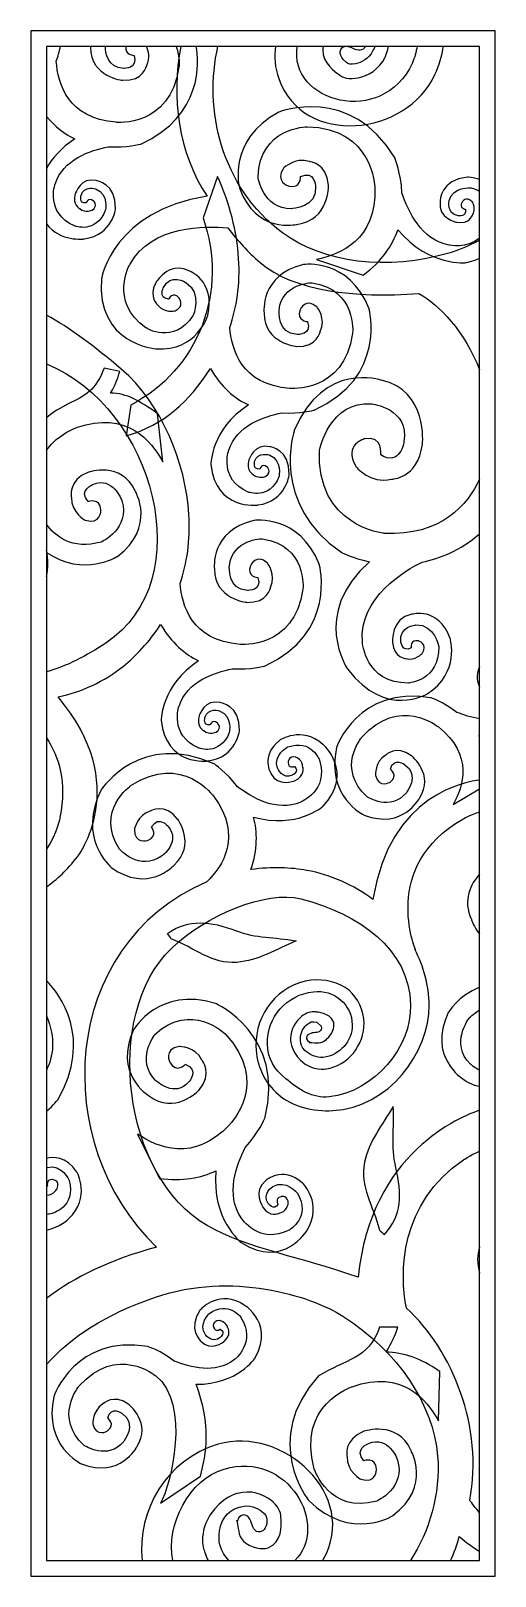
# Model space of a CAD drawing. Header units: centimetres. Extents: x -9.3 to 4.2, y -16.9 to 28.3.
import ezdxf

# ---------------------------------------------------------------- set-up
doc = ezdxf.new("R2010")
doc.units = ezdxf.units.CM
doc.header["$MEASUREMENT"] = 0
doc.layers.add('layer 1', color=7, linetype='Continuous')

msp = doc.modelspace()

# ---------------------------------------------------------------- linework, layer by layer
at = {"layer": 'layer 1', "color": 17}
msp.add_lwpolyline([(-9.32529, -16.92782), (4.24021, -16.92782), (4.24021, 28.2905), (-9.32529, 28.2905), (-9.32529, -16.92782)], close=True, dxfattribs=at)
at = {"layer": 'layer 1', "color": 15}
for points, knots in [([(-8.46009, 27.83832), (-8.49599, 27.68736), (-8.5378, 27.54143), (-8.58454, 27.40031), (-8.58454, 27.40031), (-8.5389, 26.76052), (-8.25875, 25.72254), (-6.83439, 25.61505), (-6.83439, 25.61505), (-6.83439, 25.61505), (-5.24925, 25.45483), (-4.99814, 27.23465), (-4.99814, 27.23465), (-4.99814, 27.23465), (-4.96982, 27.51809), (-5.07739, 27.83832), (-5.07739, 27.83832), (-5.07739, 27.83832), (-4.49448, 27.83832), (-4.49448, 27.83832), (-4.49448, 27.83832), (-4.41979, 27.40939), (-4.27888, 25.80864), (-6.11815, 24.98011), (-6.11815, 24.98011), (-6.11815, 24.98011), (-6.52749, 24.86726), (-7.06674, 24.90265), (-7.06674, 24.90265), (-7.58929, 24.79233), (-8.3873, 24.53093), (-8.61914, 23.80355), (-8.61914, 23.80355), (-8.61914, 23.80355), (-8.91365, 22.96223), (-8.0528, 22.58272), (-8.0528, 22.58272), (-8.0528, 22.58272), (-7.42625, 22.34023), (-7.15127, 23.03239), (-7.15127, 23.03239), (-7.15127, 23.03239), (-7.04141, 23.51083), (-7.42202, 23.66354), (-7.42202, 23.66354), (-7.42202, 23.66354), (-7.77247, 23.78413), (-7.86097, 23.47253), (-7.86097, 23.47253), (-7.86097, 23.47253), (-7.92591, 23.23174), (-7.70976, 23.25593), (-7.70976, 23.25593), (-7.70976, 23.25593), (-7.65288, 23.43353), (-7.50398, 23.32257), (-7.50398, 23.32257), (-7.50398, 23.32257), (-7.33583, 23.18693), (-7.53708, 23.04512), (-7.53708, 23.04512), (-7.53708, 23.04512), (-7.73283, 22.9486), (-7.89754, 23.09051), (-7.89754, 23.09051), (-7.89754, 23.09051), (-8.12713, 23.20056), (-8.0301, 23.52855), (-8.0301, 23.52855), (-8.0301, 23.52855), (-7.86322, 24.02744), (-7.41497, 23.90979), (-7.41497, 23.90979), (-7.41497, 23.90979), (-6.8285, 23.83288), (-6.85064, 23.09528), (-6.85064, 23.09528), (-6.85064, 23.09528), (-6.93586, 22.31592), (-7.76899, 22.20381), (-7.76899, 22.20381), (-7.76899, 22.20381), (-8.46897, 22.10669), (-8.87311, 22.64418), (-8.87311, 22.64418), (-8.87311, 22.64418), (-8.87311, 24.2683), (-8.87311, 24.2683), (-8.87311, 24.2683), (-8.71299, 24.5513), (-8.45662, 24.8616), (-8.04592, 25.13151), (-8.04592, 25.13151), (-8.33651, 25.26947), (-8.61951, 25.48235), (-8.87311, 25.78957), (-8.87311, 25.78957), (-8.87311, 25.78957), (-8.87311, 27.83832), (-8.87311, 27.83832), (-8.87311, 27.83832), (-8.87311, 27.83832), (-8.46009, 27.83832), (-8.46009, 27.83832)], [0, 0, 0, 0, 0.03703704, 0.03703704, 0.03703704, 0.03703704, 0.07407407, 0.07407407, 0.07407407, 0.07407407, 0.11111111, 0.11111111, 0.11111111, 0.11111111, 0.14814815, 0.14814815, 0.14814815, 0.14814815, 0.18518519, 0.18518519, 0.18518519, 0.18518519, 0.22222222, 0.22222222, 0.22222222, 0.22222222, 0.25925926, 0.25925926, 0.25925926, 0.25925926, 0.2962963, 0.2962963, 0.2962963, 0.2962963, 0.33333333, 0.33333333, 0.33333333, 0.33333333, 0.37037037, 0.37037037, 0.37037037, 0.37037037, 0.40740741, 0.40740741, 0.40740741, 0.40740741, 0.44444444, 0.44444444, 0.44444444, 0.44444444, 0.48148148, 0.48148148, 0.48148148, 0.48148148, 0.51851852, 0.51851852, 0.51851852, 0.51851852, 0.55555556, 0.55555556, 0.55555556, 0.55555556, 0.59259259, 0.59259259, 0.59259259, 0.59259259, 0.62962963, 0.62962963, 0.62962963, 0.62962963, 0.66666667, 0.66666667, 0.66666667, 0.66666667, 0.7037037, 0.7037037, 0.7037037, 0.7037037, 0.74074074, 0.74074074, 0.74074074, 0.74074074, 0.77777778, 0.77777778, 0.77777778, 0.77777778, 0.81481481, 0.81481481, 0.81481481, 0.81481481, 0.85185185, 0.85185185, 0.85185185, 0.85185185, 0.88888889, 0.88888889, 0.88888889, 0.88888889, 0.92592593, 0.92592593, 0.92592593, 0.92592593, 1, 1, 1, 1]), ([(-7.14959, 27.83832), (-7.14611, 27.65865), (-7.09056, 27.20274), (-6.61673, 27.19486), (-6.61673, 27.19486), (-6.61673, 27.19486), (-6.17864, 27.17146), (-6.31277, 27.57006), (-6.31277, 27.57006), (-6.31277, 27.57006), (-6.59641, 27.58755), (-6.55301, 27.83832), (-6.55301, 27.83832), (-6.55301, 27.83832), (-5.9449, 27.83832), (-5.9449, 27.83832), (-5.9449, 27.83832), (-5.88789, 27.70657), (-5.84098, 27.50305), (-5.94225, 27.2827), (-5.94225, 27.2827), (-5.94225, 27.2827), (-6.02756, 26.81525), (-6.63479, 26.84438), (-6.63479, 26.84438), (-6.63479, 26.84438), (-7.57762, 26.92764), (-7.58554, 27.81911), (-7.58554, 27.81911), (-7.58554, 27.81911), (-7.58636, 27.82584), (-7.58727, 27.83832), (-7.58727, 27.83832), (-7.58727, 27.83832), (-7.14959, 27.83832), (-7.14959, 27.83832)], [0, 0, 0, 0, 0.1, 0.1, 0.1, 0.1, 0.2, 0.2, 0.2, 0.2, 0.3, 0.3, 0.3, 0.3, 0.4, 0.4, 0.4, 0.4, 0.5, 0.5, 0.5, 0.5, 0.6, 0.6, 0.6, 0.6, 0.7, 0.7, 0.7, 0.7, 0.8, 0.8, 0.8, 0.8, 1, 1, 1, 1]), ([(3.78802, 18.37495), (3.36528, 19.48491), (2.59648, 20.28344), (2.01667, 20.60321), (2.01667, 20.60321), (0.12705, 20.4658), (-1.65059, 20.67955), (-2.62795, 21.51151), (-2.62795, 21.51151), (-2.98171, 21.81377), (-3.28774, 22.1604), (-3.57426, 22.52935), (-3.57426, 22.52935), (-4.21219, 22.58577), (-5.80335, 22.607), (-6.42922, 21.4683), (-6.42922, 21.4683), (-6.42922, 21.4683), (-7.06128, 20.38243), (-5.96543, 19.60206), (-5.96543, 19.60206), (-5.96543, 19.60206), (-5.15292, 19.08146), (-4.58334, 19.968), (-4.58334, 19.968), (-4.58334, 19.968), (-4.30286, 20.60233), (-4.79366, 20.92877), (-4.79366, 20.92877), (-4.79366, 20.92877), (-5.24872, 21.20263), (-5.45227, 20.78311), (-5.45227, 20.78311), (-5.45227, 20.78311), (-5.61424, 20.47446), (-5.30288, 20.44149), (-5.30288, 20.44149), (-5.30288, 20.44149), (-5.17466, 20.67723), (-5.00049, 20.48079), (-5.00049, 20.48079), (-5.00049, 20.48079), (-4.80131, 20.23263), (-5.11366, 20.10132), (-5.11366, 20.10132), (-5.11366, 20.10132), (-5.42222, 20.01788), (-5.6142, 20.26207), (-5.6142, 20.26207), (-5.6142, 20.26207), (-5.90163, 20.49181), (-5.67785, 20.91794), (-5.67785, 20.91794), (-5.67785, 20.91794), (-5.31076, 21.56651), (-4.71406, 21.27122), (-4.71406, 21.27122), (-4.71406, 21.27122), (-3.92115, 20.99383), (-4.15444, 19.96313), (-4.15444, 19.96313), (-4.15444, 19.96313), (-4.4769, 18.9084), (-5.66687, 18.98859), (-5.66687, 18.98859), (-5.66687, 18.98859), (-7.4295, 19.11145), (-7.2598, 21.04943), (-7.2598, 21.04943), (-7.2598, 21.04943), (-6.91008, 23.03517), (-4.17553, 23.45504), (-4.17553, 23.45504), (-5.01799, 24.71976), (-5.23873, 26.3604), (-4.9399, 27.83832), (-4.9399, 27.83832), (-4.9399, 27.83832), (-3.8584, 27.83832), (-3.8584, 27.83832), (-3.8584, 27.83832), (-4.28528, 26.01201), (-3.77721, 23.7338), (-1.97516, 22.38113), (-1.97516, 22.38113), (-0.77919, 21.51004), (1.08374, 21.24545), (2.92567, 21.80005), (2.92567, 21.80005), (3.17211, 21.87266), (3.46785, 21.99434), (3.78802, 22.16428), (3.78802, 22.16428), (3.78802, 22.16428), (3.78802, 18.37495), (3.78802, 18.37495)], [0, 0, 0, 0, 0.04, 0.04, 0.04, 0.04, 0.08, 0.08, 0.08, 0.08, 0.12, 0.12, 0.12, 0.12, 0.16, 0.16, 0.16, 0.16, 0.2, 0.2, 0.2, 0.2, 0.24, 0.24, 0.24, 0.24, 0.28, 0.28, 0.28, 0.28, 0.32, 0.32, 0.32, 0.32, 0.36, 0.36, 0.36, 0.36, 0.4, 0.4, 0.4, 0.4, 0.44, 0.44, 0.44, 0.44, 0.48, 0.48, 0.48, 0.48, 0.52, 0.52, 0.52, 0.52, 0.56, 0.56, 0.56, 0.56, 0.6, 0.6, 0.6, 0.6, 0.64, 0.64, 0.64, 0.64, 0.68, 0.68, 0.68, 0.68, 0.72, 0.72, 0.72, 0.72, 0.76, 0.76, 0.76, 0.76, 0.8, 0.8, 0.8, 0.8, 0.84, 0.84, 0.84, 0.84, 0.88, 0.88, 0.88, 0.88, 0.92, 0.92, 0.92, 0.92, 1, 1, 1, 1]), ([(2.72805, 27.83832), (2.68731, 27.56013), (2.60714, 27.28202), (2.48376, 27.01023), (2.48376, 27.01023), (1.66437, 25.21816), (-1.36552, 24.86413), (-2.08041, 26.89947), (-2.08041, 26.89947), (-2.19599, 27.21097), (-2.22144, 27.53206), (-2.17578, 27.83832), (-2.17578, 27.83832), (-2.17578, 27.83832), (-1.54018, 27.83832), (-1.54018, 27.83832), (-1.54018, 27.83832), (-1.80726, 26.19781), (0.95335, 25.44582), (1.8229, 27.35269), (1.8229, 27.35269), (1.89242, 27.50572), (1.937, 27.66931), (1.95937, 27.83832), (1.95937, 27.83832), (1.95937, 27.83832), (2.72805, 27.83832), (2.72805, 27.83832)], [0, 0, 0, 0, 0.125, 0.125, 0.125, 0.125, 0.25, 0.25, 0.25, 0.25, 0.375, 0.375, 0.375, 0.375, 0.5, 0.5, 0.5, 0.5, 0.625, 0.625, 0.625, 0.625, 0.75, 0.75, 0.75, 0.75, 1, 1, 1, 1]), ([(1.12253, 27.83832), (1.08863, 27.64057), (1.02472, 27.52342), (1.02472, 27.52342), (1.02472, 27.52342), (0.86129, 27.16183), (0.51352, 26.97385), (0.23883, 26.91739), (0.23883, 26.91739), (-0.00815, 26.8678), (-0.2168, 26.91036), (-0.34427, 27.03387), (-0.34427, 27.03387), (-0.40135, 27.06265), (-0.8224, 27.35945), (-0.79622, 27.73395), (-0.79622, 27.73395), (-0.79358, 27.77007), (-0.78744, 27.80485), (-0.77783, 27.83832), (-0.77783, 27.83832), (-0.77783, 27.83832), (-0.15901, 27.83832), (-0.15901, 27.83832), (-0.15901, 27.83832), (-0.21815, 27.82421), (-0.26595, 27.77948), (-0.28275, 27.68194), (-0.28275, 27.68194), (-0.29789, 27.61506), (-0.25236, 27.53169), (-0.20058, 27.45104), (-0.20058, 27.45104), (-0.20058, 27.45104), (-0.10506, 27.36958), (-0.10506, 27.36958), (-0.10506, 27.36958), (-0.057, 27.32482), (0.02718, 27.30092), (0.16012, 27.32777), (0.16012, 27.32777), (0.32957, 27.36229), (0.56367, 27.48222), (0.66067, 27.69763), (0.66067, 27.69763), (0.66067, 27.69763), (0.69494, 27.75088), (0.72454, 27.83832), (0.72454, 27.83832), (0.72454, 27.83832), (1.12253, 27.83832), (1.12253, 27.83832)], [0, 0, 0, 0, 0.07142857, 0.07142857, 0.07142857, 0.07142857, 0.14285714, 0.14285714, 0.14285714, 0.14285714, 0.21428571, 0.21428571, 0.21428571, 0.21428571, 0.28571429, 0.28571429, 0.28571429, 0.28571429, 0.35714286, 0.35714286, 0.35714286, 0.35714286, 0.42857143, 0.42857143, 0.42857143, 0.42857143, 0.5, 0.5, 0.5, 0.5, 0.57142857, 0.57142857, 0.57142857, 0.57142857, 0.64285714, 0.64285714, 0.64285714, 0.64285714, 0.71428571, 0.71428571, 0.71428571, 0.71428571, 0.78571429, 0.78571429, 0.78571429, 0.78571429, 0.85714286, 0.85714286, 0.85714286, 0.85714286, 1, 1, 1, 1]), ([(0.45552, 27.83832), (0.39924, 27.70845), (0.21243, 27.71809), (0.09854, 27.7804), (0.09854, 27.7804), (0.05346, 27.80427), (-0.00294, 27.82809), (-0.05865, 27.83832), (-0.05865, 27.83832), (-0.05865, 27.83832), (0.45552, 27.83832), (0.45552, 27.83832)], [0, 0, 0, 0, 0.25, 0.25, 0.25, 0.25, 0.5, 0.5, 0.5, 0.5, 1, 1, 1, 1]), ([(-0.97918, 21.60555), (-0.29616, 21.73505), (0.78607, 22.16703), (0.72287, 23.71391), (0.72287, 23.71391), (0.72287, 23.71391), (0.69623, 25.44049), (-1.25135, 25.48724), (-1.25135, 25.48724), (-1.25135, 25.48724), (-2.64458, 25.46439), (-2.68732, 24.0197), (-2.68732, 24.0197), (-2.68732, 24.0197), (-2.56419, 23.07918), (-1.70835, 23.08784), (-1.70835, 23.08784), (-1.70835, 23.08784), (-0.94161, 23.11303), (-1.00519, 23.74977), (-1.00519, 23.74977), (-1.00519, 23.74977), (-1.03503, 24.22433), (-1.44729, 24.02987), (-1.44729, 24.02987), (-1.44729, 24.02987), (-1.42714, 23.66217), (-1.79084, 23.75068), (-1.79084, 23.75068), (-1.79084, 23.75068), (-2.22072, 23.88509), (-1.93548, 24.27911), (-1.93548, 24.27911), (-1.93548, 24.27911), (-1.61426, 24.60472), (-1.18448, 24.46484), (-1.18448, 24.46484), (-1.18448, 24.46484), (-0.67053, 24.43172), (-0.62562, 23.77436), (-0.62562, 23.77436), (-0.62562, 23.77436), (-0.59682, 22.74891), (-1.55552, 22.6284), (-1.55552, 22.6284), (-1.55552, 22.6284), (-2.74671, 22.33998), (-3.22955, 23.69378), (-3.22955, 23.69378), (-3.22955, 23.69378), (-3.61111, 25.09734), (-2.07799, 25.91594), (-2.07799, 25.91594), (-2.07799, 25.91594), (0.01221, 26.74345), (1.31643, 24.56472), (1.31643, 24.56472), (1.31643, 24.56472), (1.48934, 24.13823), (1.51898, 23.55326), (1.51898, 23.55326), (1.70339, 23.00457), (2.08504, 22.17832), (2.8972, 22.02011), (2.8972, 22.02011), (2.8972, 22.02011), (3.39983, 21.90752), (3.78802, 22.2261), (3.78802, 22.2261), (3.78802, 22.2261), (3.78802, 21.63676), (3.78802, 21.63676), (3.78802, 21.63676), (3.67626, 21.5867), (3.54883, 21.5441), (3.403, 21.51156), (3.403, 21.51156), (3.403, 21.51156), (2.31266, 21.37625), (1.3956, 22.4704), (1.3956, 22.4704), (1.23966, 22.01076), (0.92557, 21.54872), (0.38951, 21.14105), (0.38951, 21.14105), (0.38951, 21.14105), (-0.97918, 21.60555), (-0.97918, 21.60555)], [0, 0, 0, 0, 0.04347826, 0.04347826, 0.04347826, 0.04347826, 0.08695652, 0.08695652, 0.08695652, 0.08695652, 0.13043478, 0.13043478, 0.13043478, 0.13043478, 0.17391304, 0.17391304, 0.17391304, 0.17391304, 0.2173913, 0.2173913, 0.2173913, 0.2173913, 0.26086957, 0.26086957, 0.26086957, 0.26086957, 0.30434783, 0.30434783, 0.30434783, 0.30434783, 0.34782609, 0.34782609, 0.34782609, 0.34782609, 0.39130435, 0.39130435, 0.39130435, 0.39130435, 0.43478261, 0.43478261, 0.43478261, 0.43478261, 0.47826087, 0.47826087, 0.47826087, 0.47826087, 0.52173913, 0.52173913, 0.52173913, 0.52173913, 0.56521739, 0.56521739, 0.56521739, 0.56521739, 0.60869565, 0.60869565, 0.60869565, 0.60869565, 0.65217391, 0.65217391, 0.65217391, 0.65217391, 0.69565217, 0.69565217, 0.69565217, 0.69565217, 0.73913043, 0.73913043, 0.73913043, 0.73913043, 0.7826087, 0.7826087, 0.7826087, 0.7826087, 0.82608696, 0.82608696, 0.82608696, 0.82608696, 0.86956522, 0.86956522, 0.86956522, 0.86956522, 0.91304348, 0.91304348, 0.91304348, 0.91304348, 1, 1, 1, 1]), ([(-6.40961, 17.33969), (-4.42595, 18.37406), (-3.53903, 20.66747), (-4.29493, 22.81966), (-4.29493, 22.81966), (-4.29493, 22.81966), (-3.87324, 24.02533), (-3.87324, 24.02533), (-3.87324, 24.02533), (-3.51533, 23.25225), (-3.30353, 22.40846), (-3.25416, 21.63056), (-3.25416, 21.63056), (-3.2069, 20.86421), (-3.31627, 20.19757), (-3.50982, 19.61324), (-3.50982, 19.61324), (-3.46418, 18.97345), (-3.18403, 17.93547), (-1.75967, 17.82798), (-1.75967, 17.82798), (-1.75967, 17.82798), (-0.17453, 17.66775), (0.07658, 19.44758), (0.07658, 19.44758), (0.07658, 19.44758), (0.20463, 20.72682), (-1.11477, 20.92047), (-1.11477, 20.92047), (-1.11477, 20.92047), (-1.98985, 20.90821), (-2.07343, 20.12296), (-2.07343, 20.12296), (-2.07343, 20.12296), (-2.13234, 19.4176), (-1.54201, 19.40778), (-1.54201, 19.40778), (-1.54201, 19.40778), (-1.10392, 19.38438), (-1.23804, 19.78298), (-1.23804, 19.78298), (-1.23804, 19.78298), (-1.57717, 19.80384), (-1.45716, 20.12768), (-1.45716, 20.12768), (-1.45716, 20.12768), (-1.28802, 20.50726), (-0.95743, 20.20373), (-0.95743, 20.20373), (-0.95743, 20.20373), (-0.69338, 19.87453), (-0.86753, 19.49563), (-0.86753, 19.49563), (-0.86753, 19.49563), (-0.95284, 19.02817), (-1.56007, 19.0573), (-1.56007, 19.0573), (-1.56007, 19.0573), (-2.5029, 19.14057), (-2.51082, 20.03204), (-2.51082, 20.03204), (-2.51082, 20.03204), (-2.64776, 21.15452), (-1.35546, 21.45224), (-1.35546, 21.45224), (-1.35546, 21.45224), (-0.0284, 21.65182), (0.55785, 20.15929), (0.55785, 20.15929), (0.55785, 20.15929), (1.09269, 18.15529), (-1.04343, 17.19304), (-1.04343, 17.19304), (-1.04343, 17.19304), (-1.45277, 17.08018), (-1.99202, 17.11557), (-1.99202, 17.11557), (-2.51457, 17.00525), (-3.31258, 16.74385), (-3.54442, 16.01648), (-3.54442, 16.01648), (-3.54442, 16.01648), (-3.83892, 15.17516), (-2.97808, 14.79565), (-2.97808, 14.79565), (-2.97808, 14.79565), (-2.35153, 14.55316), (-2.07654, 15.24532), (-2.07654, 15.24532), (-2.07654, 15.24532), (-1.96669, 15.72376), (-2.3473, 15.87647), (-2.3473, 15.87647), (-2.3473, 15.87647), (-2.69775, 15.99705), (-2.78624, 15.68546), (-2.78624, 15.68546), (-2.78624, 15.68546), (-2.85119, 15.44467), (-2.63504, 15.46885), (-2.63504, 15.46885), (-2.63504, 15.46885), (-2.57815, 15.64645), (-2.42925, 15.5355), (-2.42925, 15.5355), (-2.42925, 15.5355), (-2.26111, 15.39985), (-2.46235, 15.25805), (-2.46235, 15.25805), (-2.46235, 15.25805), (-2.65811, 15.16153), (-2.82282, 15.30343), (-2.82282, 15.30343), (-2.82282, 15.30343), (-3.05241, 15.41349), (-2.95537, 15.74148), (-2.95537, 15.74148), (-2.95537, 15.74148), (-2.7885, 16.24037), (-2.34025, 16.12271), (-2.34025, 16.12271), (-2.34025, 16.12271), (-1.75378, 16.04581), (-1.77592, 15.30821), (-1.77592, 15.30821), (-1.77592, 15.30821), (-1.86114, 14.52885), (-2.69427, 14.41674), (-2.69427, 14.41674), (-2.69427, 14.41674), (-3.92335, 14.2459), (-4.06456, 15.60733), (-4.06456, 15.60733), (-4.06456, 15.60733), (-4.07196, 16.62102), (-2.97119, 17.34444), (-2.97119, 17.34444), (-3.37575, 17.5365), (-3.76558, 17.87375), (-4.08186, 18.4086), (-4.08186, 18.4086), (-4.72134, 17.42602), (-5.4038, 16.77102), (-6.5393, 16.44406), (-6.5393, 16.44406), (-6.5393, 16.44406), (-6.40961, 17.33969), (-6.40961, 17.33969)], [0, 0, 0, 0, 0.02631579, 0.02631579, 0.02631579, 0.02631579, 0.05263158, 0.05263158, 0.05263158, 0.05263158, 0.07894737, 0.07894737, 0.07894737, 0.07894737, 0.10526316, 0.10526316, 0.10526316, 0.10526316, 0.13157895, 0.13157895, 0.13157895, 0.13157895, 0.15789474, 0.15789474, 0.15789474, 0.15789474, 0.18421053, 0.18421053, 0.18421053, 0.18421053, 0.21052632, 0.21052632, 0.21052632, 0.21052632, 0.23684211, 0.23684211, 0.23684211, 0.23684211, 0.26315789, 0.26315789, 0.26315789, 0.26315789, 0.28947368, 0.28947368, 0.28947368, 0.28947368, 0.31578947, 0.31578947, 0.31578947, 0.31578947, 0.34210526, 0.34210526, 0.34210526, 0.34210526, 0.36842105, 0.36842105, 0.36842105, 0.36842105, 0.39473684, 0.39473684, 0.39473684, 0.39473684, 0.42105263, 0.42105263, 0.42105263, 0.42105263, 0.44736842, 0.44736842, 0.44736842, 0.44736842, 0.47368421, 0.47368421, 0.47368421, 0.47368421, 0.5, 0.5, 0.5, 0.5, 0.52631579, 0.52631579, 0.52631579, 0.52631579, 0.55263158, 0.55263158, 0.55263158, 0.55263158, 0.57894737, 0.57894737, 0.57894737, 0.57894737, 0.60526316, 0.60526316, 0.60526316, 0.60526316, 0.63157895, 0.63157895, 0.63157895, 0.63157895, 0.65789474, 0.65789474, 0.65789474, 0.65789474, 0.68421053, 0.68421053, 0.68421053, 0.68421053, 0.71052632, 0.71052632, 0.71052632, 0.71052632, 0.73684211, 0.73684211, 0.73684211, 0.73684211, 0.76315789, 0.76315789, 0.76315789, 0.76315789, 0.78947368, 0.78947368, 0.78947368, 0.78947368, 0.81578947, 0.81578947, 0.81578947, 0.81578947, 0.84210526, 0.84210526, 0.84210526, 0.84210526, 0.86842105, 0.86842105, 0.86842105, 0.86842105, 0.89473684, 0.89473684, 0.89473684, 0.89473684, 0.92105263, 0.92105263, 0.92105263, 0.92105263, 0.94736842, 0.94736842, 0.94736842, 0.94736842, 1, 1, 1, 1]), ([(3.78802, 23.60033), (3.71932, 23.63857), (3.6384, 23.67161), (3.54299, 23.6972), (3.54299, 23.6972), (3.54299, 23.6972), (3.01413, 23.75537), (2.89755, 23.32644), (2.89755, 23.32644), (2.89755, 23.32644), (2.81176, 22.93402), (3.15831, 22.87789), (3.15831, 22.87789), (3.15831, 22.87789), (3.42569, 22.83823), (3.3725, 23.06788), (3.3725, 23.06788), (3.3725, 23.06788), (3.17417, 23.10681), (3.27491, 23.28104), (3.27491, 23.28104), (3.27491, 23.28104), (3.39981, 23.4791), (3.57775, 23.28027), (3.57775, 23.28027), (3.57775, 23.28027), (3.70625, 23.08165), (3.57418, 22.88651), (3.57418, 22.88651), (3.57418, 22.88651), (3.48453, 22.62552), (3.11926, 22.68878), (3.11926, 22.68878), (3.11926, 22.68878), (2.56122, 22.80577), (2.63157, 23.3031), (2.63157, 23.3031), (2.63157, 23.3031), (2.6407, 23.94411), (3.43752, 24.01294), (3.43752, 24.01294), (3.43752, 24.01294), (3.59272, 24.01399), (3.78802, 23.94639), (3.78802, 23.94639), (3.78802, 23.94639), (3.78802, 23.60033), (3.78802, 23.60033)], [0, 0, 0, 0, 0.07692308, 0.07692308, 0.07692308, 0.07692308, 0.15384615, 0.15384615, 0.15384615, 0.15384615, 0.23076923, 0.23076923, 0.23076923, 0.23076923, 0.30769231, 0.30769231, 0.30769231, 0.30769231, 0.38461538, 0.38461538, 0.38461538, 0.38461538, 0.46153846, 0.46153846, 0.46153846, 0.46153846, 0.53846154, 0.53846154, 0.53846154, 0.53846154, 0.61538462, 0.61538462, 0.61538462, 0.61538462, 0.69230769, 0.69230769, 0.69230769, 0.69230769, 0.76923077, 0.76923077, 0.76923077, 0.76923077, 0.84615385, 0.84615385, 0.84615385, 0.84615385, 1, 1, 1, 1]), ([(-8.87311, 4.34255), (-8.55636, 4.80799), (-8.47634, 5.27579), (-8.47634, 5.27579), (-8.47634, 5.27579), (-8.27561, 6.30286), (-8.50666, 7.05939), (-8.87311, 7.60371), (-8.87311, 7.60371), (-8.87311, 7.60371), (-8.87311, 9.53253), (-8.87311, 9.53253), (-8.87311, 9.53253), (-8.28332, 9.69906), (-7.69258, 9.99769), (-7.1388, 10.37713), (-7.1388, 10.37713), (-4.359, 12.19874), (-5.71891, 17.26665), (-8.87311, 18.54533), (-8.87311, 18.54533), (-8.87311, 18.54533), (-8.87311, 19.9733), (-8.87311, 19.9733), (-8.87311, 19.9733), (-8.19587, 19.60246), (-7.48524, 19.07019), (-6.68382, 18.3937), (-6.68382, 18.3937), (-5.49923, 17.38292), (-4.80156, 15.6396), (-4.70645, 14.141), (-4.70645, 14.141), (-4.6592, 13.37464), (-4.76856, 12.70801), (-4.96211, 12.12368), (-4.96211, 12.12368), (-4.91647, 11.48389), (-4.63632, 10.44591), (-3.21196, 10.33842), (-3.21196, 10.33842), (-3.21196, 10.33842), (-1.62682, 10.17819), (-1.37571, 11.95802), (-1.37571, 11.95802), (-1.37571, 11.95802), (-1.24767, 13.23725), (-2.56706, 13.43091), (-2.56706, 13.43091), (-2.56706, 13.43091), (-3.44214, 13.41865), (-3.52572, 12.6334), (-3.52572, 12.6334), (-3.52572, 12.6334), (-3.58463, 11.92804), (-2.9943, 11.91822), (-2.9943, 11.91822), (-2.9943, 11.91822), (-2.55621, 11.89482), (-2.69033, 12.29342), (-2.69033, 12.29342), (-2.69033, 12.29342), (-3.02946, 12.31427), (-2.90946, 12.63812), (-2.90946, 12.63812), (-2.90946, 12.63812), (-2.74031, 13.0177), (-2.40972, 12.71417), (-2.40972, 12.71417), (-2.40972, 12.71417), (-2.14567, 12.38497), (-2.31982, 12.00607), (-2.31982, 12.00607), (-2.31982, 12.00607), (-2.40513, 11.53861), (-3.01236, 11.56774), (-3.01236, 11.56774), (-3.01236, 11.56774), (-3.95519, 11.65101), (-3.96311, 12.54247), (-3.96311, 12.54247), (-3.96311, 12.54247), (-4.10005, 13.66496), (-2.80775, 13.96267), (-2.80775, 13.96267), (-2.80775, 13.96267), (-1.48069, 14.16226), (-0.89444, 12.66973), (-0.89444, 12.66973), (-0.89444, 12.66973), (-0.3596, 10.66572), (-2.49572, 9.70348), (-2.49572, 9.70348), (-2.49572, 9.70348), (-2.90506, 9.59062), (-3.44431, 9.62601), (-3.44431, 9.62601), (-3.96686, 9.51569), (-4.76487, 9.25429), (-4.99671, 8.52691), (-4.99671, 8.52691), (-4.99671, 8.52691), (-5.29122, 7.6856), (-4.43037, 7.30608), (-4.43037, 7.30608), (-4.43037, 7.30608), (-3.80382, 7.0636), (-3.52884, 7.75576), (-3.52884, 7.75576), (-3.52884, 7.75576), (-3.41898, 8.2342), (-3.79959, 8.38691), (-3.79959, 8.38691), (-3.79959, 8.38691), (-4.15004, 8.50749), (-4.23854, 8.1959), (-4.23854, 8.1959), (-4.23854, 8.1959), (-4.30348, 7.95511), (-4.08733, 7.97929), (-4.08733, 7.97929), (-4.08733, 7.97929), (-4.03045, 8.15689), (-3.88155, 8.04593), (-3.88155, 8.04593), (-3.88155, 8.04593), (-3.7134, 7.91029), (-3.91464, 7.76849), (-3.91464, 7.76849), (-3.91464, 7.76849), (-4.1104, 7.67197), (-4.27511, 7.81387), (-4.27511, 7.81387), (-4.27511, 7.81387), (-4.5047, 7.92393), (-4.40766, 8.25191), (-4.40766, 8.25191), (-4.40766, 8.25191), (-4.24079, 8.75081), (-3.79254, 8.63315), (-3.79254, 8.63315), (-3.79254, 8.63315), (-3.20607, 8.55624), (-3.22821, 7.81865), (-3.22821, 7.81865), (-3.22821, 7.81865), (-3.31343, 7.03928), (-4.14656, 6.92717), (-4.14656, 6.92717), (-4.14656, 6.92717), (-5.37565, 6.75634), (-5.51685, 8.11777), (-5.51685, 8.11777), (-5.51685, 8.11777), (-5.52426, 9.13146), (-4.42349, 9.85488), (-4.42349, 9.85488), (-4.82804, 10.04693), (-5.21787, 10.38418), (-5.53415, 10.91904), (-5.53415, 10.91904), (-5.87333, 10.39787), (-6.26445, 9.98962), (-6.61838, 9.70496), (-6.61838, 9.70496), (-7.18373, 9.24983), (-7.84716, 8.9468), (-8.5342, 8.79993), (-8.5342, 8.79993), (-6.34314, 6.21876), (-7.96441, 4.12251), (-7.96441, 4.12251), (-7.96441, 4.12251), (-8.26346, 3.73926), (-8.5694, 3.45225), (-8.87311, 3.24027), (-8.87311, 3.24027), (-8.87311, 3.24027), (-8.87311, 4.34255), (-8.87311, 4.34255)], [0, 0, 0, 0, 0.02173913, 0.02173913, 0.02173913, 0.02173913, 0.04347826, 0.04347826, 0.04347826, 0.04347826, 0.06521739, 0.06521739, 0.06521739, 0.06521739, 0.08695652, 0.08695652, 0.08695652, 0.08695652, 0.10869565, 0.10869565, 0.10869565, 0.10869565, 0.13043478, 0.13043478, 0.13043478, 0.13043478, 0.15217391, 0.15217391, 0.15217391, 0.15217391, 0.17391304, 0.17391304, 0.17391304, 0.17391304, 0.19565217, 0.19565217, 0.19565217, 0.19565217, 0.2173913, 0.2173913, 0.2173913, 0.2173913, 0.23913043, 0.23913043, 0.23913043, 0.23913043, 0.26086957, 0.26086957, 0.26086957, 0.26086957, 0.2826087, 0.2826087, 0.2826087, 0.2826087, 0.30434783, 0.30434783, 0.30434783, 0.30434783, 0.32608696, 0.32608696, 0.32608696, 0.32608696, 0.34782609, 0.34782609, 0.34782609, 0.34782609, 0.36956522, 0.36956522, 0.36956522, 0.36956522, 0.39130435, 0.39130435, 0.39130435, 0.39130435, 0.41304348, 0.41304348, 0.41304348, 0.41304348, 0.43478261, 0.43478261, 0.43478261, 0.43478261, 0.45652174, 0.45652174, 0.45652174, 0.45652174, 0.47826087, 0.47826087, 0.47826087, 0.47826087, 0.5, 0.5, 0.5, 0.5, 0.52173913, 0.52173913, 0.52173913, 0.52173913, 0.54347826, 0.54347826, 0.54347826, 0.54347826, 0.56521739, 0.56521739, 0.56521739, 0.56521739, 0.58695652, 0.58695652, 0.58695652, 0.58695652, 0.60869565, 0.60869565, 0.60869565, 0.60869565, 0.63043478, 0.63043478, 0.63043478, 0.63043478, 0.65217391, 0.65217391, 0.65217391, 0.65217391, 0.67391304, 0.67391304, 0.67391304, 0.67391304, 0.69565217, 0.69565217, 0.69565217, 0.69565217, 0.7173913, 0.7173913, 0.7173913, 0.7173913, 0.73913043, 0.73913043, 0.73913043, 0.73913043, 0.76086957, 0.76086957, 0.76086957, 0.76086957, 0.7826087, 0.7826087, 0.7826087, 0.7826087, 0.80434783, 0.80434783, 0.80434783, 0.80434783, 0.82608696, 0.82608696, 0.82608696, 0.82608696, 0.84782609, 0.84782609, 0.84782609, 0.84782609, 0.86956522, 0.86956522, 0.86956522, 0.86956522, 0.89130435, 0.89130435, 0.89130435, 0.89130435, 0.91304348, 0.91304348, 0.91304348, 0.91304348, 0.93478261, 0.93478261, 0.93478261, 0.93478261, 0.95652174, 0.95652174, 0.95652174, 0.95652174, 1, 1, 1, 1]), ([(3.78802, 13.568), (3.21901, 13.09153), (2.63993, 12.84917), (2.10542, 12.74522), (2.10542, 12.74522), (1.63677, 12.51163), (0.25357, 11.72277), (0.36418, 10.40334), (0.36418, 10.40334), (0.36418, 10.40334), (0.44322, 9.1955), (1.70749, 9.20609), (1.70749, 9.20609), (1.70749, 9.20609), (2.61055, 9.25991), (2.59325, 10.27541), (2.59325, 10.27541), (2.59325, 10.27541), (2.47943, 10.92784), (1.92878, 10.90654), (1.92878, 10.90654), (1.92878, 10.90654), (1.42728, 10.86639), (1.48569, 10.42013), (1.48569, 10.42013), (1.48569, 10.42013), (1.52433, 10.08842), (1.78421, 10.23699), (1.78421, 10.23699), (1.78421, 10.23699), (1.75716, 10.49165), (2.00285, 10.43953), (2.00285, 10.43953), (2.00285, 10.43953), (2.28704, 10.35815), (2.11072, 10.07305), (2.11072, 10.07305), (2.11072, 10.07305), (1.91041, 9.84606), (1.63195, 9.92501), (1.63195, 9.92501), (1.63195, 9.92501), (1.28802, 9.93575), (1.24385, 10.39628), (1.24385, 10.39628), (1.24385, 10.39628), (1.18921, 11.1106), (1.81065, 11.21732), (1.81065, 11.21732), (1.81065, 11.21732), (2.57312, 11.45206), (2.93051, 10.51379), (2.93051, 10.51379), (2.93051, 10.51379), (3.23023, 9.50534), (2.25704, 8.89303), (2.25704, 8.89303), (2.25704, 8.89303), (1.05939, 8.14214), (-0.06776, 9.61365), (-0.06776, 9.61365), (-0.06776, 9.61365), (-1.16413, 11.20813), (0.56565, 12.75767), (0.56565, 12.75767), (0.07271, 12.8627), (-0.24001, 13.02286), (-0.24001, 13.02286), (-0.24001, 13.02286), (-2.35256, 14.4679), (-1.62786, 16.59862), (-1.62786, 16.59862), (-1.62786, 16.59862), (-0.76392, 18.64933), (0.91454, 18.06586), (0.91454, 18.06586), (0.91454, 18.06586), (2.28471, 17.77677), (2.11946, 16.19066), (2.11946, 16.19066), (2.11946, 16.19066), (1.97131, 15.17155), (1.21519, 15.17445), (1.21519, 15.17445), (1.21519, 15.17445), (0.59051, 15.0124), (0.16749, 15.54952), (0.16749, 15.54952), (0.16749, 15.54952), (-0.19919, 16.19094), (0.43905, 16.3564), (0.43905, 16.3564), (0.43905, 16.3564), (0.97246, 16.44787), (0.89825, 15.88367), (0.89825, 15.88367), (0.89825, 15.88367), (1.4647, 15.52893), (1.5767, 16.26316), (1.5767, 16.26316), (1.5767, 16.26316), (1.74454, 17.2435), (0.63787, 17.37823), (0.63787, 17.37823), (0.63787, 17.37823), (-0.59278, 17.48061), (-0.88888, 16.03517), (-0.88888, 16.03517), (-0.88888, 16.03517), (-1.00514, 13.79045), (0.99719, 13.58711), (0.99719, 13.58711), (0.99719, 13.58711), (2.67232, 13.50519), (3.44047, 14.42045), (3.78802, 15.17599), (3.78802, 15.17599), (3.78802, 15.17599), (3.78802, 13.568), (3.78802, 13.568)], [0, 0, 0, 0, 0.03225806, 0.03225806, 0.03225806, 0.03225806, 0.06451613, 0.06451613, 0.06451613, 0.06451613, 0.09677419, 0.09677419, 0.09677419, 0.09677419, 0.12903226, 0.12903226, 0.12903226, 0.12903226, 0.16129032, 0.16129032, 0.16129032, 0.16129032, 0.19354839, 0.19354839, 0.19354839, 0.19354839, 0.22580645, 0.22580645, 0.22580645, 0.22580645, 0.25806452, 0.25806452, 0.25806452, 0.25806452, 0.29032258, 0.29032258, 0.29032258, 0.29032258, 0.32258065, 0.32258065, 0.32258065, 0.32258065, 0.35483871, 0.35483871, 0.35483871, 0.35483871, 0.38709677, 0.38709677, 0.38709677, 0.38709677, 0.41935484, 0.41935484, 0.41935484, 0.41935484, 0.4516129, 0.4516129, 0.4516129, 0.4516129, 0.48387097, 0.48387097, 0.48387097, 0.48387097, 0.51612903, 0.51612903, 0.51612903, 0.51612903, 0.5483871, 0.5483871, 0.5483871, 0.5483871, 0.58064516, 0.58064516, 0.58064516, 0.58064516, 0.61290323, 0.61290323, 0.61290323, 0.61290323, 0.64516129, 0.64516129, 0.64516129, 0.64516129, 0.67741935, 0.67741935, 0.67741935, 0.67741935, 0.70967742, 0.70967742, 0.70967742, 0.70967742, 0.74193548, 0.74193548, 0.74193548, 0.74193548, 0.77419355, 0.77419355, 0.77419355, 0.77419355, 0.80645161, 0.80645161, 0.80645161, 0.80645161, 0.83870968, 0.83870968, 0.83870968, 0.83870968, 0.87096774, 0.87096774, 0.87096774, 0.87096774, 0.90322581, 0.90322581, 0.90322581, 0.90322581, 0.93548387, 0.93548387, 0.93548387, 0.93548387, 1, 1, 1, 1]), ([(-5.4714, 15.6806), (-5.79755, 16.29454), (-6.53089, 17.20008), (-7.98952, 16.6812), (-7.98952, 16.6812), (-7.98952, 16.6812), (-8.5134, 16.50959), (-8.87311, 16.02234), (-8.87311, 16.02234), (-8.87311, 16.02234), (-8.87311, 16.96432), (-8.87311, 16.96432), (-8.87311, 16.96432), (-8.67936, 17.12841), (-8.46007, 17.26998), (-8.21851, 17.38262), (-8.21851, 17.38262), (-7.76954, 17.59198), (-7.39993, 17.80276), (-7.18857, 18.42499), (-7.18857, 18.42499), (-7.18857, 18.42499), (-6.73153, 18.3236), (-6.73153, 18.3236), (-6.73153, 18.3236), (-6.80121, 18.09358), (-6.83645, 17.94819), (-7.00129, 17.69231), (-7.00129, 17.69231), (-6.51609, 17.67961), (-6.1753, 17.47972), (-5.62706, 17.0886), (-5.62706, 17.0886), (-5.62706, 17.0886), (-5.4714, 15.6806), (-5.4714, 15.6806)], [0, 0, 0, 0, 0.1, 0.1, 0.1, 0.1, 0.2, 0.2, 0.2, 0.2, 0.3, 0.3, 0.3, 0.3, 0.4, 0.4, 0.4, 0.4, 0.5, 0.5, 0.5, 0.5, 0.6, 0.6, 0.6, 0.6, 0.7, 0.7, 0.7, 0.7, 0.8, 0.8, 0.8, 0.8, 1, 1, 1, 1]), ([(-8.87311, 13.85238), (-8.61908, 13.50263), (-8.1253, 13.09587), (-7.27072, 13.33364), (-7.27072, 13.33364), (-7.27072, 13.33364), (-6.40897, 13.73002), (-6.67094, 14.54482), (-6.67094, 14.54482), (-6.67094, 14.54482), (-6.92226, 15.26965), (-7.51154, 15.02018), (-7.51154, 15.02018), (-7.51154, 15.02018), (-7.95592, 14.85101), (-7.64801, 14.51491), (-7.64801, 14.51491), (-7.64801, 14.51491), (-7.3028, 14.64316), (-7.27954, 14.26957), (-7.27954, 14.26957), (-7.27954, 14.26957), (-7.28049, 13.81916), (-7.74134, 13.97478), (-7.74134, 13.97478), (-7.74134, 13.97478), (-8.14753, 14.18505), (-8.14133, 14.63698), (-8.14133, 14.63698), (-8.14133, 14.63698), (-8.26205, 15.13764), (-7.64754, 15.37541), (-7.64754, 15.37541), (-7.64754, 15.37541), (-6.67671, 15.70686), (-6.27743, 14.82697), (-6.27743, 14.82697), (-6.27743, 14.82697), (-5.64889, 13.77481), (-6.79874, 12.91238), (-6.79874, 12.91238), (-6.79874, 12.91238), (-7.78098, 12.28805), (-8.87311, 13.03087), (-8.87311, 13.03087), (-8.87311, 13.03087), (-8.87311, 13.85238), (-8.87311, 13.85238)], [0, 0, 0, 0, 0.07692308, 0.07692308, 0.07692308, 0.07692308, 0.15384615, 0.15384615, 0.15384615, 0.15384615, 0.23076923, 0.23076923, 0.23076923, 0.23076923, 0.30769231, 0.30769231, 0.30769231, 0.30769231, 0.38461538, 0.38461538, 0.38461538, 0.38461538, 0.46153846, 0.46153846, 0.46153846, 0.46153846, 0.53846154, 0.53846154, 0.53846154, 0.53846154, 0.61538462, 0.61538462, 0.61538462, 0.61538462, 0.69230769, 0.69230769, 0.69230769, 0.69230769, 0.76923077, 0.76923077, 0.76923077, 0.76923077, 0.84615385, 0.84615385, 0.84615385, 0.84615385, 1, 1, 1, 1]), ([(-8.87311, 13.09508), (-8.82028, 12.84019), (-8.81846, 12.57582), (-8.87311, 12.32169), (-8.87311, 12.32169), (-8.87311, 12.32169), (-8.87311, 13.09508), (-8.87311, 13.09508)], [0, 0, 0, 0, 0.33333333, 0.33333333, 0.33333333, 0.33333333, 1, 1, 1, 1]), ([(3.78802, 9.08794), (3.71948, 9.21704), (3.66721, 9.42169), (3.78802, 9.68068), (3.78802, 9.68068), (3.78802, 9.68068), (3.78802, 9.08794), (3.78802, 9.08794)], [0, 0, 0, 0, 0.33333333, 0.33333333, 0.33333333, 0.33333333, 1, 1, 1, 1]), ([(3.01292, 5.65078), (3.30585, 6.16601), (3.62265, 7.10755), (2.58283, 7.92044), (2.58283, 7.92044), (2.58283, 7.92044), (1.44644, 8.85629), (0.34091, 7.61684), (0.34091, 7.61684), (0.34091, 7.61684), (-0.41337, 6.69911), (0.50159, 5.87381), (0.50159, 5.87381), (0.50159, 5.87381), (1.18057, 5.43459), (1.64741, 5.99537), (1.64741, 5.99537), (1.64741, 5.99537), (2.05432, 6.50739), (1.60556, 6.8176), (1.60556, 6.8176), (1.60556, 6.8176), (1.28079, 7.06019), (1.17953, 6.68501), (1.17953, 6.68501), (1.17953, 6.68501), (1.42954, 6.49511), (1.17126, 6.3077), (1.17126, 6.3077), (1.17126, 6.3077), (0.84662, 6.10263), (0.74811, 6.50545), (0.74811, 6.50545), (0.74811, 6.50545), (0.7139, 6.89388), (1.04204, 7.09586), (1.04204, 7.09586), (1.04204, 7.09586), (1.34727, 7.41148), (1.79913, 7.07776), (1.79913, 7.07776), (1.79913, 7.07776), (2.48121, 6.53037), (2.03026, 5.84102), (2.03026, 5.84102), (2.03026, 5.84102), (1.56004, 4.90794), (0.41398, 5.34162), (0.41398, 5.34162), (0.41398, 5.34162), (-0.70848, 5.86857), (-0.39394, 7.31647), (-0.39394, 7.31647), (-0.39394, 7.31647), (0.22235, 9.1312), (2.35777, 8.77573), (2.35777, 8.77573), (2.35777, 8.77573), (2.73029, 8.65262), (3.12668, 8.34895), (3.12668, 8.34895), (3.3109, 8.27534), (3.54187, 8.19771), (3.78802, 8.15976), (3.78802, 8.15976), (3.78802, 8.15976), (3.78802, 7.67109), (3.78802, 7.67109), (3.78802, 7.67109), (3.77936, 7.67107), (3.77079, 7.67094), (3.76206, 7.671), (3.76206, 7.671), (3.77087, 7.65629), (3.77951, 7.64137), (3.78802, 7.6263), (3.78802, 7.6263), (3.78802, 7.6263), (3.78802, 6.11463), (3.78802, 6.11463), (3.78802, 6.11463), (3.78802, 6.11463), (3.01292, 5.65078), (3.01292, 5.65078)], [0, 0, 0, 0, 0.04545455, 0.04545455, 0.04545455, 0.04545455, 0.09090909, 0.09090909, 0.09090909, 0.09090909, 0.13636364, 0.13636364, 0.13636364, 0.13636364, 0.18181818, 0.18181818, 0.18181818, 0.18181818, 0.22727273, 0.22727273, 0.22727273, 0.22727273, 0.27272727, 0.27272727, 0.27272727, 0.27272727, 0.31818182, 0.31818182, 0.31818182, 0.31818182, 0.36363636, 0.36363636, 0.36363636, 0.36363636, 0.40909091, 0.40909091, 0.40909091, 0.40909091, 0.45454545, 0.45454545, 0.45454545, 0.45454545, 0.5, 0.5, 0.5, 0.5, 0.54545455, 0.54545455, 0.54545455, 0.54545455, 0.59090909, 0.59090909, 0.59090909, 0.59090909, 0.63636364, 0.63636364, 0.63636364, 0.63636364, 0.68181818, 0.68181818, 0.68181818, 0.68181818, 0.72727273, 0.72727273, 0.72727273, 0.72727273, 0.77272727, 0.77272727, 0.77272727, 0.77272727, 0.81818182, 0.81818182, 0.81818182, 0.81818182, 0.86363636, 0.86363636, 0.86363636, 0.86363636, 0.90909091, 0.90909091, 0.90909091, 0.90909091, 1, 1, 1, 1]), ([(3.78802, 5.43565), (3.48702, 5.34152), (3.29549, 5.22539), (3.29549, 5.22539), (3.29549, 5.22539), (0.88293, 3.83805), (1.91641, 1.39876), (1.91641, 1.39876), (1.91641, 1.39876), (1.91641, 1.39876), (1.89434, 1.41456), (1.89434, 1.41456), (1.89434, 1.41456), (2.15342, 0.91085), (2.3115, 0.35871), (2.31453, -0.22682), (2.31453, -0.22682), (2.32285, -1.60385), (1.14296, -3.21564), (-0.50198, -3.30561), (-0.50198, -3.30561), (-1.07576, -3.33696), (-1.68641, -3.18894), (-2.09355, -2.83376), (-2.09355, -2.83376), (-2.50554, -2.486), (-2.73774, -1.98071), (-2.74787, -1.42357), (-2.74787, -1.42357), (-2.77909, -0.48716), (-2.07727, 0.40499), (-1.13203, 0.50844), (-1.13203, 0.50844), (-0.7577, 0.55069), (-0.30665, 0.4533), (-0.02824, 0.21788), (-0.02824, 0.21788), (0.23918, -0.02097), (0.40138, -0.37474), (0.41186, -0.74304), (0.41186, -0.74304), (0.4303, -1.37234), (-0.07348, -2.01014), (-0.69497, -2.07893), (-0.69497, -2.07893), (-0.69497, -2.07893), (-1.07858, -2.18536), (-1.44465, -1.83151), (-1.44465, -1.83151), (-1.75227, -1.53798), (-1.73894, -1.19668), (-1.73894, -1.19668), (-1.73894, -1.19668), (-1.74504, -0.92235), (-1.57764, -0.68421), (-1.41723, -0.55596), (-1.41723, -0.55596), (-1.28048, -0.44156), (-1.12612, -0.39356), (-1.00451, -0.41936), (-1.00451, -0.41936), (-0.96048, -0.42004), (-0.59901, -0.45066), (-0.49418, -0.688), (-0.49418, -0.688), (-0.4342, -0.82135), (-0.48208, -0.98051), (-0.61396, -1.15163), (-0.61396, -1.15163), (-0.59144, -1.11661), (-0.74309, -1.32273), (-0.91203, -1.3204), (-0.91203, -1.3204), (-1.07419, -1.31804), (-1.19636, -1.31426), (-1.19636, -1.31426), (-1.19636, -1.31426), (-1.19636, -1.31426), (-1.1682, -1.31564), (-1.1682, -1.31564), (-1.1682, -1.31564), (-1.1682, -1.31564), (-1.2461, -1.25899), (-1.2461, -1.25899), (-1.2461, -1.25899), (-1.33574, -1.12087), (-1.17518, -1.03115), (-1.05708, -1.025), (-1.05708, -1.025), (-0.95822, -1.02463), (-0.79725, -0.99037), (-0.84143, -0.83748), (-0.84143, -0.83748), (-0.84143, -0.83748), (-0.971, -0.72132), (-0.971, -0.72132), (-0.971, -0.72132), (-0.971, -0.72132), (-1.05721, -0.7083), (-1.05721, -0.7083), (-1.05721, -0.7083), (-1.09832, -0.69554), (-1.16093, -0.70869), (-1.24134, -0.77483), (-1.24134, -0.77483), (-1.34054, -0.85522), (-1.45491, -1.01039), (-1.44581, -1.17802), (-1.44581, -1.17802), (-1.44581, -1.17802), (-1.48417, -1.45251), (-1.2467, -1.60828), (-1.2467, -1.60828), (-1.0111, -1.77379), (-0.78087, -1.74944), (-0.78087, -1.74944), (-0.78087, -1.74944), (-0.30307, -1.696), (0.07615, -1.26421), (0.06488, -0.79472), (0.06488, -0.79472), (0.06082, -0.50154), (-0.06591, -0.23803), (-0.2789, -0.06016), (-0.2789, -0.06016), (-0.49066, 0.12661), (-0.76806, 0.20729), (-1.06918, 0.17399), (-1.06918, 0.17399), (-1.85613, 0.08574), (-2.4295, -0.56757), (-2.41133, -1.35098), (-2.41133, -1.35098), (-2.39707, -1.82702), (-2.22363, -2.07151), (-1.87787, -2.37273), (-1.87787, -2.37273), (-1.52299, -2.67624), (-1.08882, -2.95766), (-0.60996, -2.90485), (-0.60996, -2.90485), (0.7278, -2.75252), (1.80289, -1.42268), (1.76959, -0.21509), (1.76959, -0.21509), (1.72848, 1.44167), (0.27421, 2.44581), (-1.43369, 2.8914), (-1.43369, 2.8914), (-2.44592, 3.15245), (-4.21631, 2.41402), (-5.23003, 1.4301), (-5.23003, 1.4301), (-7.21134, -0.4783), (-6.66872, -5.25545), (-4.17098, -6.66934), (-4.17098, -6.66934), (-2.93144, -7.37092), (-1.54206, -7.55202), (0.23895, -8.18469), (0.23895, -8.18469), (0.59485, -4.53389), (3.26595, -3.46797), (3.78802, -3.29358), (3.78802, -3.29358), (3.78802, -3.29358), (3.78802, -4.4893), (3.78802, -4.4893), (3.78802, -4.4893), (3.49674, -4.61917), (3.32106, -4.74482), (3.32106, -4.74482), (3.32106, -4.74482), (1.4464, -6.01859), (1.43562, -8.064), (1.65559, -9.09158), (1.65559, -9.09158), (2.98362, -10.30301), (3.91831, -12.58962), (3.4986, -14.70854), (3.4986, -14.70854), (3.57149, -14.80922), (3.66903, -14.93619), (3.78802, -15.07338), (3.78802, -15.07338), (3.78802, -15.07338), (3.78802, -16.20898), (3.78802, -16.20898), (3.78802, -16.20898), (3.59418, -16.08605), (3.39571, -15.94079), (3.1937, -15.76941), (3.1937, -15.76941), (3.12718, -16.01138), (3.04131, -16.24707), (2.93922, -16.47565), (2.93922, -16.47565), (2.93922, -16.47565), (1.76403, -16.47565), (1.76403, -16.47565), (1.76403, -16.47565), (2.32061, -15.60457), (2.64397, -14.5528), (2.56228, -13.40377), (2.56228, -13.40377), (2.43611, -11.92959), (1.41472, -10.3493), (-0.21152, -9.32189), (-0.21152, -9.32189), (-1.16409, -8.71217), (-3.45725, -8.00309), (-5.68185, -8.76269), (-5.68185, -8.76269), (-7.14143, -9.26372), (-8.16162, -9.93048), (-8.87311, -10.73422), (-8.87311, -10.73422), (-8.87311, -10.73422), (-8.87311, -8.79967), (-8.87311, -8.79967), (-8.87311, -8.79967), (-8.03326, -8.1663), (-6.98774, -7.65851), (-5.65935, -7.30404), (-5.65935, -7.30404), (-8.78313, -4.28617), (-8.51462, 1.53512), (-4.17952, 3.39027), (-4.17952, 3.39027), (-3.72628, 3.84414), (-3.12608, 4.73612), (-3.97861, 5.88222), (-3.97861, 5.88222), (-3.97861, 5.88222), (-4.89671, 7.1843), (-6.4054, 6.20721), (-6.4054, 6.20721), (-6.4054, 6.20721), (-7.45537, 5.46534), (-6.73672, 4.34202), (-6.73672, 4.34202), (-6.73672, 4.34202), (-6.15382, 3.68922), (-5.50603, 4.14085), (-5.50603, 4.14085), (-5.50603, 4.14085), (-4.93475, 4.55875), (-5.31431, 5.01099), (-5.31431, 5.01099), (-5.31431, 5.01099), (-5.58382, 5.35716), (-5.79691, 4.99458), (-5.79691, 4.99458), (-5.79691, 4.99458), (-5.59035, 4.72481), (-5.91357, 4.60315), (-5.91357, 4.60315), (-5.91357, 4.60315), (-6.3111, 4.48206), (-6.29859, 4.93068), (-6.29859, 4.93068), (-6.29859, 4.93068), (-6.22309, 5.34588), (-5.82279, 5.46275), (-5.82279, 5.46275), (-5.82279, 5.46275), (-5.41386, 5.70476), (-5.0378, 5.2271), (-5.0378, 5.2271), (-5.0378, 5.2271), (-4.48263, 4.46052), (-5.15065, 3.87015), (-5.15065, 3.87015), (-5.15065, 3.87015), (-5.90855, 3.03093), (-6.98051, 3.81167), (-6.98051, 3.81167), (-6.98051, 3.81167), (-8.00116, 4.683), (-7.25834, 6.10411), (-7.25834, 6.10411), (-7.25834, 6.10411), (-6.09557, 7.82168), (-3.96863, 6.83932), (-3.96863, 6.83932), (-3.96863, 6.83932), (-3.61507, 6.60418), (-3.28831, 6.17376), (-3.28831, 6.17376), (-2.86245, 5.85146), (-2.14193, 5.42018), (-1.44066, 5.72191), (-1.44066, 5.72191), (-1.44066, 5.72191), (-0.61226, 6.05101), (-0.88997, 6.94988), (-0.88997, 6.94988), (-0.88997, 6.94988), (-1.11757, 7.58199), (-1.82053, 7.33592), (-1.82053, 7.33592), (-1.82053, 7.33592), (-2.25385, 7.10526), (-2.11968, 6.71772), (-2.11968, 6.71772), (-2.11968, 6.71772), (-1.981, 6.37403), (-1.68769, 6.51145), (-1.68769, 6.51145), (-1.68769, 6.51145), (-1.46328, 6.62025), (-1.62323, 6.76763), (-1.62323, 6.76763), (-1.62323, 6.76763), (-1.79464, 6.69417), (-1.80846, 6.87935), (-1.80846, 6.87935), (-1.80846, 6.87935), (-1.81625, 7.09525), (-1.57724, 7.03623), (-1.57724, 7.03623), (-1.57724, 7.03623), (-1.37602, 6.95167), (-1.37521, 6.73426), (-1.37521, 6.73426), (-1.37521, 6.73426), (-1.30783, 6.48874), (-1.61912, 6.34701), (-1.61912, 6.34701), (-1.61912, 6.34701), (-2.10526, 6.146), (-2.31025, 6.56163), (-2.31025, 6.56163), (-2.31025, 6.56163), (-2.63662, 7.05493), (-2.0651, 7.52172), (-2.0651, 7.52172), (-2.0651, 7.52172), (-1.42068, 7.96826), (-0.78987, 7.41259), (-0.78987, 7.41259), (-0.78987, 7.41259), (0.14483, 6.59641), (-0.79072, 5.59732), (-0.79072, 5.59732), (-0.79072, 5.59732), (-1.55137, 4.92723), (-2.81926, 5.28428), (-2.81926, 5.28428), (-2.6991, 4.85288), (-2.69824, 4.33741), (-2.89482, 3.74796), (-2.89482, 3.74796), (-2.2789, 3.83345), (-1.71421, 3.80571), (-1.26724, 3.72503), (-1.26724, 3.72503), (-0.55293, 3.59645), (0.1108, 3.29409), (0.67209, 2.87152), (0.67209, 2.87152), (1.1466, 5.96748), (3.44612, 6.32756), (3.78802, 6.36414), (3.78802, 6.36414), (3.78802, 6.36414), (3.78802, 5.43565), (3.78802, 5.43565)], [0, 0, 0, 0, 0.01075269, 0.01075269, 0.01075269, 0.01075269, 0.02150538, 0.02150538, 0.02150538, 0.02150538, 0.03225806, 0.03225806, 0.03225806, 0.03225806, 0.04301075, 0.04301075, 0.04301075, 0.04301075, 0.05376344, 0.05376344, 0.05376344, 0.05376344, 0.06451613, 0.06451613, 0.06451613, 0.06451613, 0.07526882, 0.07526882, 0.07526882, 0.07526882, 0.08602151, 0.08602151, 0.08602151, 0.08602151, 0.09677419, 0.09677419, 0.09677419, 0.09677419, 0.10752688, 0.10752688, 0.10752688, 0.10752688, 0.11827957, 0.11827957, 0.11827957, 0.11827957, 0.12903226, 0.12903226, 0.12903226, 0.12903226, 0.13978495, 0.13978495, 0.13978495, 0.13978495, 0.15053763, 0.15053763, 0.15053763, 0.15053763, 0.16129032, 0.16129032, 0.16129032, 0.16129032, 0.17204301, 0.17204301, 0.17204301, 0.17204301, 0.1827957, 0.1827957, 0.1827957, 0.1827957, 0.19354839, 0.19354839, 0.19354839, 0.19354839, 0.20430108, 0.20430108, 0.20430108, 0.20430108, 0.21505376, 0.21505376, 0.21505376, 0.21505376, 0.22580645, 0.22580645, 0.22580645, 0.22580645, 0.23655914, 0.23655914, 0.23655914, 0.23655914, 0.24731183, 0.24731183, 0.24731183, 0.24731183, 0.25806452, 0.25806452, 0.25806452, 0.25806452, 0.2688172, 0.2688172, 0.2688172, 0.2688172, 0.27956989, 0.27956989, 0.27956989, 0.27956989, 0.29032258, 0.29032258, 0.29032258, 0.29032258, 0.30107527, 0.30107527, 0.30107527, 0.30107527, 0.31182796, 0.31182796, 0.31182796, 0.31182796, 0.32258065, 0.32258065, 0.32258065, 0.32258065, 0.33333333, 0.33333333, 0.33333333, 0.33333333, 0.34408602, 0.34408602, 0.34408602, 0.34408602, 0.35483871, 0.35483871, 0.35483871, 0.35483871, 0.3655914, 0.3655914, 0.3655914, 0.3655914, 0.37634409, 0.37634409, 0.37634409, 0.37634409, 0.38709677, 0.38709677, 0.38709677, 0.38709677, 0.39784946, 0.39784946, 0.39784946, 0.39784946, 0.40860215, 0.40860215, 0.40860215, 0.40860215, 0.41935484, 0.41935484, 0.41935484, 0.41935484, 0.43010753, 0.43010753, 0.43010753, 0.43010753, 0.44086022, 0.44086022, 0.44086022, 0.44086022, 0.4516129, 0.4516129, 0.4516129, 0.4516129, 0.46236559, 0.46236559, 0.46236559, 0.46236559, 0.47311828, 0.47311828, 0.47311828, 0.47311828, 0.48387097, 0.48387097, 0.48387097, 0.48387097, 0.49462366, 0.49462366, 0.49462366, 0.49462366, 0.50537634, 0.50537634, 0.50537634, 0.50537634, 0.51612903, 0.51612903, 0.51612903, 0.51612903, 0.52688172, 0.52688172, 0.52688172, 0.52688172, 0.53763441, 0.53763441, 0.53763441, 0.53763441, 0.5483871, 0.5483871, 0.5483871, 0.5483871, 0.55913978, 0.55913978, 0.55913978, 0.55913978, 0.56989247, 0.56989247, 0.56989247, 0.56989247, 0.58064516, 0.58064516, 0.58064516, 0.58064516, 0.59139785, 0.59139785, 0.59139785, 0.59139785, 0.60215054, 0.60215054, 0.60215054, 0.60215054, 0.61290323, 0.61290323, 0.61290323, 0.61290323, 0.62365591, 0.62365591, 0.62365591, 0.62365591, 0.6344086, 0.6344086, 0.6344086, 0.6344086, 0.64516129, 0.64516129, 0.64516129, 0.64516129, 0.65591398, 0.65591398, 0.65591398, 0.65591398, 0.66666667, 0.66666667, 0.66666667, 0.66666667, 0.67741935, 0.67741935, 0.67741935, 0.67741935, 0.68817204, 0.68817204, 0.68817204, 0.68817204, 0.69892473, 0.69892473, 0.69892473, 0.69892473, 0.70967742, 0.70967742, 0.70967742, 0.70967742, 0.72043011, 0.72043011, 0.72043011, 0.72043011, 0.7311828, 0.7311828, 0.7311828, 0.7311828, 0.74193548, 0.74193548, 0.74193548, 0.74193548, 0.75268817, 0.75268817, 0.75268817, 0.75268817, 0.76344086, 0.76344086, 0.76344086, 0.76344086, 0.77419355, 0.77419355, 0.77419355, 0.77419355, 0.78494624, 0.78494624, 0.78494624, 0.78494624, 0.79569892, 0.79569892, 0.79569892, 0.79569892, 0.80645161, 0.80645161, 0.80645161, 0.80645161, 0.8172043, 0.8172043, 0.8172043, 0.8172043, 0.82795699, 0.82795699, 0.82795699, 0.82795699, 0.83870968, 0.83870968, 0.83870968, 0.83870968, 0.84946237, 0.84946237, 0.84946237, 0.84946237, 0.86021505, 0.86021505, 0.86021505, 0.86021505, 0.87096774, 0.87096774, 0.87096774, 0.87096774, 0.88172043, 0.88172043, 0.88172043, 0.88172043, 0.89247312, 0.89247312, 0.89247312, 0.89247312, 0.90322581, 0.90322581, 0.90322581, 0.90322581, 0.91397849, 0.91397849, 0.91397849, 0.91397849, 0.92473118, 0.92473118, 0.92473118, 0.92473118, 0.93548387, 0.93548387, 0.93548387, 0.93548387, 0.94623656, 0.94623656, 0.94623656, 0.94623656, 0.95698925, 0.95698925, 0.95698925, 0.95698925, 0.96774194, 0.96774194, 0.96774194, 0.96774194, 0.97849462, 0.97849462, 0.97849462, 0.97849462, 1, 1, 1, 1]), ([(3.78802, 1.85502), (3.61163, 2.08005), (3.54865, 2.28359), (3.54865, 2.28359), (3.54865, 2.28359), (3.28514, 2.86521), (3.53052, 3.32723), (3.78802, 3.61578), (3.78802, 3.61578), (3.78802, 3.61578), (3.78802, 1.85502), (3.78802, 1.85502)], [0, 0, 0, 0, 0.25, 0.25, 0.25, 0.25, 0.5, 0.5, 0.5, 0.5, 1, 1, 1, 1]), ([(-1.57674, 1.65762), (-2.22598, 1.78221), (-2.7117, 1.72535), (-3.35111, 1.96438), (-3.35111, 1.96438), (-4.06506, 2.23571), (-4.71572, 2.3181), (-5.32995, 1.87947), (-5.32995, 1.87947), (-5.29415, 1.82638), (-5.25792, 1.77243), (-5.22226, 1.71854), (-5.22226, 1.71854), (-4.53114, 1.45698), (-4.03907, 0.97424), (-3.30929, 1.03192), (-3.30929, 1.03192), (-2.69665, 1.08156), (-2.13636, 1.41416), (-1.57674, 1.65762)], [0, 0, 0, 0, 0.16666667, 0.16666667, 0.16666667, 0.16666667, 0.33333333, 0.33333333, 0.33333333, 0.33333333, 0.5, 0.5, 0.5, 0.5, 0.66666667, 0.66666667, 0.66666667, 0.66666667, 1, 1, 1, 1]), ([(-8.87311, -2.12072), (-8.67818, -1.73578), (-8.58787, -1.20544), (-8.87311, -0.53018), (-8.87311, -0.53018), (-8.87311, -0.53018), (-8.87311, 0.50207), (-8.87311, 0.50207), (-8.87311, 0.50207), (-8.48514, 0.10015), (-7.49946, -1.17982), (-8.53694, -2.98582), (-8.53694, -2.98582), (-8.53694, -2.98582), (-8.65607, -3.13445), (-8.87311, -3.32337), (-8.87311, -3.32337), (-8.87311, -3.32337), (-8.87311, -2.12072), (-8.87311, -2.12072)], [0, 0, 0, 0, 0.16666667, 0.16666667, 0.16666667, 0.16666667, 0.33333333, 0.33333333, 0.33333333, 0.33333333, 0.5, 0.5, 0.5, 0.5, 0.66666667, 0.66666667, 0.66666667, 0.66666667, 1, 1, 1, 1]), ([(-6.20741, -3.99269), (-5.63377, -4.38541), (-4.56413, -4.84767), (-3.5124, -3.71159), (-3.5124, -3.71159), (-3.5124, -3.71159), (-2.3075, -2.47466), (-3.64834, -1.06135), (-3.64834, -1.06135), (-3.64834, -1.06135), (-4.64742, -0.09004), (-5.70148, -1.07895), (-5.70148, -1.07895), (-5.70148, -1.07895), (-6.28119, -1.82973), (-5.67128, -2.43018), (-5.67128, -2.43018), (-5.67128, -2.43018), (-5.11251, -2.95583), (-4.70608, -2.46156), (-4.70608, -2.46156), (-4.70608, -2.46156), (-4.3908, -2.10562), (-4.81945, -1.95063), (-4.81945, -1.95063), (-4.81945, -1.95063), (-5.06584, -2.22431), (-5.25969, -1.9041), (-5.25969, -1.9041), (-5.25969, -1.9041), (-5.4677, -1.50461), (-4.98722, -1.42879), (-4.98722, -1.42879), (-4.98722, -1.42879), (-4.52984, -1.42674), (-4.32578, -1.83002), (-4.32578, -1.83002), (-4.32578, -1.83002), (-3.98667, -2.21764), (-4.42087, -2.71323), (-4.42087, -2.71323), (-4.42087, -2.71323), (-5.12733, -3.45707), (-5.88908, -2.86262), (-5.88908, -2.86262), (-5.88908, -2.86262), (-6.93385, -2.22186), (-6.31499, -0.92458), (-6.31499, -0.92458), (-6.31499, -0.92458), (-5.58943, 0.33602), (-3.92767, -0.17305), (-3.92767, -0.17305), (-3.92767, -0.17305), (-1.86661, -1.07065), (-2.49066, -3.53204), (-2.49066, -3.53204), (-2.49066, -3.53204), (-2.67094, -3.95547), (-3.06461, -4.38915), (-3.06461, -4.38915), (-3.32339, -4.90694), (-3.63974, -5.76032), (-3.1789, -6.44755), (-3.1789, -6.44755), (-3.1789, -6.44755), (-2.66365, -7.26478), (-1.76112, -6.79028), (-1.76112, -6.79028), (-1.76112, -6.79028), (-1.13285, -6.42218), (-1.53471, -5.7221), (-1.53471, -5.7221), (-1.53471, -5.7221), (-1.86658, -5.30624), (-2.25282, -5.52621), (-2.25282, -5.52621), (-2.25282, -5.52621), (-2.59146, -5.74225), (-2.38676, -6.02746), (-2.38676, -6.02746), (-2.38676, -6.02746), (-2.22624, -6.24495), (-2.101, -6.04524), (-2.101, -6.04524), (-2.101, -6.04524), (-2.21333, -5.8772), (-2.01877, -5.82569), (-2.01877, -5.82569), (-2.01877, -5.82569), (-1.79029, -5.77449), (-1.80568, -6.04087), (-1.80568, -6.04087), (-1.80568, -6.04087), (-1.8558, -6.27206), (-2.08727, -6.31612), (-2.08727, -6.31612), (-2.08727, -6.31612), (-2.33548, -6.43671), (-2.54834, -6.13319), (-2.54834, -6.13319), (-2.54834, -6.13319), (-2.85911, -5.65517), (-2.457, -5.35417), (-2.457, -5.35417), (-2.457, -5.35417), (-1.99626, -4.90842), (-1.38534, -5.4246), (-1.38534, -5.4246), (-1.38534, -5.4246), (-0.78152, -6.02248), (-1.24822, -6.80499), (-1.24822, -6.80499), (-1.24822, -6.80499), (-1.93211, -7.96307), (-3.1825, -7.16479), (-3.1825, -7.16479), (-3.1825, -7.16479), (-4.04761, -6.48749), (-3.91912, -5.06565), (-3.91912, -5.06565), (-4.35489, -5.27939), (-4.90393, -5.38274), (-5.57104, -5.29042), (-5.57104, -5.29042), (-5.57104, -5.29042), (-6.20741, -3.99269), (-6.20741, -3.99269)], [0, 0, 0, 0, 0.03030303, 0.03030303, 0.03030303, 0.03030303, 0.06060606, 0.06060606, 0.06060606, 0.06060606, 0.09090909, 0.09090909, 0.09090909, 0.09090909, 0.12121212, 0.12121212, 0.12121212, 0.12121212, 0.15151515, 0.15151515, 0.15151515, 0.15151515, 0.18181818, 0.18181818, 0.18181818, 0.18181818, 0.21212121, 0.21212121, 0.21212121, 0.21212121, 0.24242424, 0.24242424, 0.24242424, 0.24242424, 0.27272727, 0.27272727, 0.27272727, 0.27272727, 0.3030303, 0.3030303, 0.3030303, 0.3030303, 0.33333333, 0.33333333, 0.33333333, 0.33333333, 0.36363636, 0.36363636, 0.36363636, 0.36363636, 0.39393939, 0.39393939, 0.39393939, 0.39393939, 0.42424242, 0.42424242, 0.42424242, 0.42424242, 0.45454545, 0.45454545, 0.45454545, 0.45454545, 0.48484848, 0.48484848, 0.48484848, 0.48484848, 0.51515152, 0.51515152, 0.51515152, 0.51515152, 0.54545455, 0.54545455, 0.54545455, 0.54545455, 0.57575758, 0.57575758, 0.57575758, 0.57575758, 0.60606061, 0.60606061, 0.60606061, 0.60606061, 0.63636364, 0.63636364, 0.63636364, 0.63636364, 0.66666667, 0.66666667, 0.66666667, 0.66666667, 0.6969697, 0.6969697, 0.6969697, 0.6969697, 0.72727273, 0.72727273, 0.72727273, 0.72727273, 0.75757576, 0.75757576, 0.75757576, 0.75757576, 0.78787879, 0.78787879, 0.78787879, 0.78787879, 0.81818182, 0.81818182, 0.81818182, 0.81818182, 0.84848485, 0.84848485, 0.84848485, 0.84848485, 0.87878788, 0.87878788, 0.87878788, 0.87878788, 0.90909091, 0.90909091, 0.90909091, 0.90909091, 0.93939394, 0.93939394, 0.93939394, 0.93939394, 1, 1, 1, 1]), ([(3.78802, -0.35919), (3.689, -0.42048), (3.58867, -0.49702), (3.48782, -0.59164), (3.48782, -0.59164), (3.48782, -0.59164), (2.90811, -1.34242), (3.51802, -1.94287), (3.51802, -1.94287), (3.51802, -1.94287), (3.62902, -2.04722), (3.78802, -2.11922), (3.78802, -2.11922), (3.78802, -2.11922), (3.78802, -2.59545), (3.78802, -2.59545), (3.78802, -2.59545), (3.63271, -2.57205), (3.46781, -2.50609), (3.30021, -2.37531), (3.30021, -2.37531), (3.30021, -2.37531), (2.25545, -1.73455), (2.87431, -0.43727), (2.87431, -0.43727), (2.87431, -0.43727), (3.16149, 0.06138), (3.78802, 0.30477), (3.78802, 0.30477), (3.78802, 0.30477), (3.78802, -0.35919), (3.78802, -0.35919)], [0, 0, 0, 0, 0.11111111, 0.11111111, 0.11111111, 0.11111111, 0.22222222, 0.22222222, 0.22222222, 0.22222222, 0.33333333, 0.33333333, 0.33333333, 0.33333333, 0.44444444, 0.44444444, 0.44444444, 0.44444444, 0.55555556, 0.55555556, 0.55555556, 0.55555556, 0.66666667, 0.66666667, 0.66666667, 0.66666667, 0.77777778, 0.77777778, 0.77777778, 0.77777778, 1, 1, 1, 1]), ([(1.26467, -3.18079), (1.30535, -3.84061), (1.18693, -4.3151), (1.34236, -4.9798), (1.34236, -4.9798), (1.52032, -5.72255), (1.51895, -6.3784), (1.00548, -6.9316), (1.00548, -6.9316), (0.9574, -6.88931), (0.90851, -6.8465), (0.85962, -6.80424), (0.85962, -6.80424), (0.68845, -6.08538), (0.27249, -5.5357), (0.42288, -4.81926), (0.42288, -4.81926), (0.55034, -4.21797), (0.95176, -3.70474), (1.26467, -3.18079)], [0, 0, 0, 0, 0.16666667, 0.16666667, 0.16666667, 0.16666667, 0.33333333, 0.33333333, 0.33333333, 0.33333333, 0.5, 0.5, 0.5, 0.5, 0.66666667, 0.66666667, 0.66666667, 0.66666667, 1, 1, 1, 1]), ([(-8.87311, -6.34531), (-8.822, -6.34013), (-8.76885, -6.33196), (-8.71334, -6.32008), (-8.71334, -6.32008), (-8.71334, -6.32008), (-8.00907, -6.13509), (-8.20718, -5.35256), (-8.20718, -5.35256), (-8.20718, -5.35256), (-8.41458, -4.86259), (-8.84584, -4.97022), (-8.84584, -4.97022), (-8.84584, -4.97022), (-8.85627, -4.97341), (-8.87311, -4.98014), (-8.87311, -4.98014), (-8.87311, -4.98014), (-8.87311, -4.70432), (-8.87311, -4.70432), (-8.87311, -4.70432), (-8.68233, -4.65413), (-8.30351, -4.63413), (-7.9831, -5.10638), (-7.9831, -5.10638), (-7.9831, -5.10638), (-7.56294, -5.84498), (-8.22343, -6.47259), (-8.22343, -6.47259), (-8.22343, -6.47259), (-8.48425, -6.72248), (-8.87311, -6.80938), (-8.87311, -6.80938), (-8.87311, -6.80938), (-8.87311, -6.34531), (-8.87311, -6.34531)], [0, 0, 0, 0, 0.1, 0.1, 0.1, 0.1, 0.2, 0.2, 0.2, 0.2, 0.3, 0.3, 0.3, 0.3, 0.4, 0.4, 0.4, 0.4, 0.5, 0.5, 0.5, 0.5, 0.6, 0.6, 0.6, 0.6, 0.7, 0.7, 0.7, 0.7, 0.8, 0.8, 0.8, 0.8, 1, 1, 1, 1]), ([(-8.87311, -5.53709), (-8.8623, -5.53002), (-8.85115, -5.52141), (-8.83965, -5.51096), (-8.83965, -5.51096), (-8.83965, -5.51096), (-8.90249, -5.31886), (-8.70125, -5.32173), (-8.70125, -5.32173), (-8.70125, -5.32173), (-8.46742, -5.33406), (-8.5541, -5.58642), (-8.5541, -5.58642), (-8.5541, -5.58642), (-8.65644, -5.77978), (-8.87311, -5.77679), (-8.87311, -5.77679), (-8.87311, -5.77679), (-8.87311, -5.53709), (-8.87311, -5.53709)], [0, 0, 0, 0, 0.16666667, 0.16666667, 0.16666667, 0.16666667, 0.33333333, 0.33333333, 0.33333333, 0.33333333, 0.5, 0.5, 0.5, 0.5, 0.66666667, 0.66666667, 0.66666667, 0.66666667, 1, 1, 1, 1]), ([(3.78802, -8.06612), (3.70409, -7.78331), (3.71988, -7.52212), (3.78802, -7.29115), (3.78802, -7.29115), (3.78802, -7.29115), (3.78802, -8.06612), (3.78802, -8.06612)], [0, 0, 0, 0, 0.33333333, 0.33333333, 0.33333333, 0.33333333, 1, 1, 1, 1]), ([(-5.53636, -14.79534), (-5.24343, -14.28011), (-4.639, -11.8783), (-5.67882, -11.06541), (-5.67882, -11.06541), (-5.67882, -11.06541), (-6.8152, -10.12956), (-7.92074, -11.36901), (-7.92074, -11.36901), (-7.92074, -11.36901), (-8.67502, -12.28674), (-7.76006, -13.11204), (-7.76006, -13.11204), (-7.76006, -13.11204), (-7.08108, -13.55126), (-6.61424, -12.99048), (-6.61424, -12.99048), (-6.61424, -12.99048), (-6.20732, -12.47846), (-6.65609, -12.16825), (-6.65609, -12.16825), (-6.65609, -12.16825), (-6.98086, -11.92566), (-7.08211, -12.30083), (-7.08211, -12.30083), (-7.08211, -12.30083), (-6.83211, -12.49073), (-7.09039, -12.67815), (-7.09039, -12.67815), (-7.09039, -12.67815), (-7.41503, -12.88322), (-7.51354, -12.4804), (-7.51354, -12.4804), (-7.51354, -12.4804), (-7.54775, -12.09197), (-7.21961, -11.88998), (-7.21961, -11.88998), (-7.21961, -11.88998), (-6.91437, -11.57437), (-6.46252, -11.90809), (-6.46252, -11.90809), (-6.46252, -11.90809), (-5.78044, -12.45548), (-6.23139, -13.14483), (-6.23139, -13.14483), (-6.23139, -13.14483), (-6.70161, -14.07791), (-7.84766, -13.64422), (-7.84766, -13.64422), (-7.84766, -13.64422), (-8.97013, -13.11728), (-8.65559, -11.66937), (-8.65559, -11.66937), (-8.65559, -11.66937), (-8.03929, -9.85465), (-5.90388, -10.21012), (-5.90388, -10.21012), (-5.90388, -10.21012), (-5.53135, -10.33323), (-5.13497, -10.6369), (-5.13497, -10.6369), (-4.67671, -10.82), (-3.92924, -11.02819), (-3.37811, -10.5879), (-3.37811, -10.5879), (-3.37811, -10.5879), (-2.72038, -10.09215), (-3.18756, -9.35906), (-3.18756, -9.35906), (-3.18756, -9.35906), (-3.54488, -8.85143), (-4.11113, -9.24253), (-4.11113, -9.24253), (-4.11113, -9.24253), (-4.44087, -9.554), (-4.22658, -9.86652), (-4.22658, -9.86652), (-4.22658, -9.86652), (-4.019, -10.13889), (-3.79122, -9.94473), (-3.79122, -9.94473), (-3.79122, -9.94473), (-3.61785, -9.79293), (-3.7964, -9.7007), (-3.7964, -9.7007), (-3.7964, -9.7007), (-3.93119, -9.80806), (-3.98876, -9.64643), (-3.98876, -9.64643), (-3.98876, -9.64643), (-4.04848, -9.45595), (-3.82108, -9.45011), (-3.82108, -9.45011), (-3.82108, -9.45011), (-3.62111, -9.47628), (-3.56724, -9.66981), (-3.56724, -9.66981), (-3.56724, -9.66981), (-3.44718, -9.87212), (-3.68993, -10.0745), (-3.68993, -10.0745), (-3.68993, -10.0745), (-4.07399, -10.37246), (-4.35824, -10.0522), (-4.35824, -10.0522), (-4.35824, -10.0522), (-4.76964, -9.6924), (-4.37447, -9.13675), (-4.37447, -9.13675), (-4.37447, -9.13675), (-3.90939, -8.58133), (-3.21146, -8.92228), (-3.21146, -8.92228), (-3.21146, -8.92228), (-2.17906, -9.4211), (-2.7685, -10.54005), (-2.7685, -10.54005), (-2.7685, -10.54005), (-3.28251, -11.32309), (-4.49959, -11.31484), (-4.49959, -11.31484), (-4.04369, -12.51066), (-4.20455, -13.3459), (-4.36838, -14.00771), (-4.36838, -14.00771), (-4.36838, -14.00771), (-5.53636, -14.79534), (-5.53636, -14.79534)], [0, 0, 0, 0, 0.03030303, 0.03030303, 0.03030303, 0.03030303, 0.06060606, 0.06060606, 0.06060606, 0.06060606, 0.09090909, 0.09090909, 0.09090909, 0.09090909, 0.12121212, 0.12121212, 0.12121212, 0.12121212, 0.15151515, 0.15151515, 0.15151515, 0.15151515, 0.18181818, 0.18181818, 0.18181818, 0.18181818, 0.21212121, 0.21212121, 0.21212121, 0.21212121, 0.24242424, 0.24242424, 0.24242424, 0.24242424, 0.27272727, 0.27272727, 0.27272727, 0.27272727, 0.3030303, 0.3030303, 0.3030303, 0.3030303, 0.33333333, 0.33333333, 0.33333333, 0.33333333, 0.36363636, 0.36363636, 0.36363636, 0.36363636, 0.39393939, 0.39393939, 0.39393939, 0.39393939, 0.42424242, 0.42424242, 0.42424242, 0.42424242, 0.45454545, 0.45454545, 0.45454545, 0.45454545, 0.48484848, 0.48484848, 0.48484848, 0.48484848, 0.51515152, 0.51515152, 0.51515152, 0.51515152, 0.54545455, 0.54545455, 0.54545455, 0.54545455, 0.57575758, 0.57575758, 0.57575758, 0.57575758, 0.60606061, 0.60606061, 0.60606061, 0.60606061, 0.63636364, 0.63636364, 0.63636364, 0.63636364, 0.66666667, 0.66666667, 0.66666667, 0.66666667, 0.6969697, 0.6969697, 0.6969697, 0.6969697, 0.72727273, 0.72727273, 0.72727273, 0.72727273, 0.75757576, 0.75757576, 0.75757576, 0.75757576, 0.78787879, 0.78787879, 0.78787879, 0.78787879, 0.81818182, 0.81818182, 0.81818182, 0.81818182, 0.84848485, 0.84848485, 0.84848485, 0.84848485, 0.87878788, 0.87878788, 0.87878788, 0.87878788, 0.90909091, 0.90909091, 0.90909091, 0.90909091, 0.93939394, 0.93939394, 0.93939394, 0.93939394, 1, 1, 1, 1]), ([(2.58374, -12.38607), (2.25759, -11.77212), (1.52425, -10.86658), (0.06562, -11.38547), (0.06562, -11.38547), (0.06562, -11.38547), (-1.57547, -11.92269), (-1.04282, -13.79661), (-1.04282, -13.79661), (-1.04282, -13.79661), (-0.60803, -15.12045), (0.78442, -14.73303), (0.78442, -14.73303), (0.78442, -14.73303), (1.64617, -14.33665), (1.3842, -13.52184), (1.3842, -13.52184), (1.3842, -13.52184), (1.13288, -12.79702), (0.5436, -13.04649), (0.5436, -13.04649), (0.5436, -13.04649), (0.09922, -13.21566), (0.40713, -13.55175), (0.40713, -13.55175), (0.40713, -13.55175), (0.75234, -13.42351), (0.7756, -13.7971), (0.7756, -13.7971), (0.7756, -13.7971), (0.77465, -14.24751), (0.3138, -14.09189), (0.3138, -14.09189), (0.3138, -14.09189), (-0.09239, -13.88161), (-0.08619, -13.42969), (-0.08619, -13.42969), (-0.08619, -13.42969), (-0.20691, -12.92903), (0.4076, -12.69126), (0.4076, -12.69126), (0.4076, -12.69126), (1.37843, -12.3598), (1.77771, -13.2397), (1.77771, -13.2397), (1.77771, -13.2397), (2.40625, -14.29186), (1.2564, -15.15429), (1.2564, -15.15429), (1.2564, -15.15429), (0.02903, -15.93474), (-1.20723, -14.71317), (-1.20723, -14.71317), (-1.20723, -14.71317), (-2.61712, -12.9622), (-0.92289, -11.07078), (-0.92289, -11.07078), (-0.14504, -10.58261), (0.5445, -10.58984), (0.86656, -9.64167), (0.86656, -9.64167), (0.86656, -9.64167), (1.39735, -9.64167), (1.39735, -9.64167), (1.39735, -9.64167), (1.32767, -9.87169), (1.21869, -10.11847), (1.05385, -10.37436), (1.05385, -10.37436), (1.53905, -10.38705), (2.07342, -10.55008), (2.62165, -10.9412), (2.62165, -10.9412), (2.62165, -10.9412), (2.58374, -12.38607), (2.58374, -12.38607)], [0, 0, 0, 0, 0.05, 0.05, 0.05, 0.05, 0.1, 0.1, 0.1, 0.1, 0.15, 0.15, 0.15, 0.15, 0.2, 0.2, 0.2, 0.2, 0.25, 0.25, 0.25, 0.25, 0.3, 0.3, 0.3, 0.3, 0.35, 0.35, 0.35, 0.35, 0.4, 0.4, 0.4, 0.4, 0.45, 0.45, 0.45, 0.45, 0.5, 0.5, 0.5, 0.5, 0.55, 0.55, 0.55, 0.55, 0.6, 0.6, 0.6, 0.6, 0.65, 0.65, 0.65, 0.65, 0.7, 0.7, 0.7, 0.7, 0.75, 0.75, 0.75, 0.75, 0.8, 0.8, 0.8, 0.8, 0.85, 0.85, 0.85, 0.85, 0.9, 0.9, 0.9, 0.9, 1, 1, 1, 1]), ([(-6.07698, -16.47565), (-6.21951, -14.98609), (-5.36421, -13.51888), (-3.85643, -13.07102), (-3.85643, -13.07102), (-1.96597, -12.51505), (0.28755, -14.57107), (-0.78085, -16.44515), (-0.78085, -16.44515), (-0.7865, -16.45548), (-0.79249, -16.46548), (-0.79831, -16.47565), (-0.79831, -16.47565), (-0.79831, -16.47565), (-1.61596, -16.47565), (-1.61596, -16.47565), (-1.61596, -16.47565), (-0.58397, -15.47759), (-1.79375, -13.23723), (-3.68183, -13.79457), (-3.68183, -13.79457), (-4.69827, -14.09621), (-5.38424, -15.41573), (-5.18089, -16.47565), (-5.18089, -16.47565), (-5.18089, -16.47565), (-6.07698, -16.47565), (-6.07698, -16.47565)], [0, 0, 0, 0, 0.125, 0.125, 0.125, 0.125, 0.25, 0.25, 0.25, 0.25, 0.375, 0.375, 0.375, 0.375, 0.5, 0.5, 0.5, 0.5, 0.625, 0.625, 0.625, 0.625, 0.75, 0.75, 0.75, 0.75, 1, 1, 1, 1]), ([(-4.14794, -16.47565), (-4.17965, -16.40678), (-4.20778, -16.33431), (-4.23172, -16.25798), (-4.23172, -16.25798), (-4.23172, -16.25798), (-4.47823, -15.77687), (-4.09255, -15.14819), (-4.09255, -15.14819), (-3.76261, -14.61307), (-3.28754, -14.50926), (-3.28754, -14.50926), (-3.28754, -14.50926), (-2.90734, -14.39564), (-2.53741, -14.53504), (-2.31471, -14.70546), (-2.31471, -14.70546), (-2.11536, -14.85947), (-2.01072, -15.04494), (-2.02043, -15.22217), (-2.02043, -15.22217), (-2.00475, -15.28413), (-1.95288, -15.79666), (-2.25285, -16.02239), (-2.25285, -16.02239), (-2.42933, -16.15429), (-2.65287, -16.15661), (-2.92748, -16.0321), (-2.92748, -16.0321), (-2.87978, -16.04949), (-3.19676, -15.91731), (-3.23867, -15.69138), (-3.23867, -15.69138), (-3.28038, -15.46185), (-3.30937, -15.29557), (-3.30937, -15.29557), (-3.30937, -15.29557), (-3.30937, -15.29557), (-3.29844, -15.33045), (-3.29844, -15.33045), (-3.29844, -15.33045), (-3.29844, -15.33045), (-3.2521, -15.21216), (-3.2521, -15.21216), (-3.2521, -15.21216), (-3.07771, -15.03072), (-2.90871, -15.21977), (-2.87446, -15.37714), (-2.87446, -15.37714), (-2.84219, -15.51631), (-2.75145, -15.72237), (-2.55016, -15.60053), (-2.55016, -15.60053), (-2.48974, -15.56813), (-2.45662, -15.4791), (-2.42966, -15.38712), (-2.42966, -15.38712), (-2.42966, -15.38712), (-2.43076, -15.26159), (-2.43076, -15.26159), (-2.43076, -15.26159), (-2.42846, -15.19596), (-2.46559, -15.11671), (-2.57302, -15.03392), (-2.57302, -15.03392), (-2.71017, -14.92858), (-2.95419, -14.83042), (-3.18045, -14.89837), (-3.18045, -14.89837), (-3.18045, -14.89837), (-3.57081, -14.95445), (-3.73157, -15.33059), (-3.73157, -15.33059), (-3.89144, -15.71414), (-3.79861, -16.02752), (-3.79861, -16.02752), (-3.79861, -16.02752), (-3.7449, -16.19853), (-3.65516, -16.3497), (-3.54008, -16.47565), (-3.54008, -16.47565), (-3.54008, -16.47565), (-4.14794, -16.47565), (-4.14794, -16.47565)], [0, 0, 0, 0, 0.04545455, 0.04545455, 0.04545455, 0.04545455, 0.09090909, 0.09090909, 0.09090909, 0.09090909, 0.13636364, 0.13636364, 0.13636364, 0.13636364, 0.18181818, 0.18181818, 0.18181818, 0.18181818, 0.22727273, 0.22727273, 0.22727273, 0.22727273, 0.27272727, 0.27272727, 0.27272727, 0.27272727, 0.31818182, 0.31818182, 0.31818182, 0.31818182, 0.36363636, 0.36363636, 0.36363636, 0.36363636, 0.40909091, 0.40909091, 0.40909091, 0.40909091, 0.45454545, 0.45454545, 0.45454545, 0.45454545, 0.5, 0.5, 0.5, 0.5, 0.54545455, 0.54545455, 0.54545455, 0.54545455, 0.59090909, 0.59090909, 0.59090909, 0.59090909, 0.63636364, 0.63636364, 0.63636364, 0.63636364, 0.68181818, 0.68181818, 0.68181818, 0.68181818, 0.72727273, 0.72727273, 0.72727273, 0.72727273, 0.77272727, 0.77272727, 0.77272727, 0.77272727, 0.81818182, 0.81818182, 0.81818182, 0.81818182, 0.86363636, 0.86363636, 0.86363636, 0.86363636, 0.90909091, 0.90909091, 0.90909091, 0.90909091, 1, 1, 1, 1])]:
    msp.add_open_spline(points, degree=3, knots=knots, dxfattribs=at)
at = {"layer": 'layer 1', "color": 7}
msp.add_open_spline([(-8.87311, 27.83832), (-8.87311, 27.83832), (3.78802, 27.83832), (3.78802, 27.83832), (3.78802, 27.83832), (3.78802, 27.83832), (3.78802, -16.47565), (3.78802, -16.47565), (3.78802, -16.47565), (3.78802, -16.47565), (-8.87311, -16.47565), (-8.87311, -16.47565), (-8.87311, -16.47565), (-8.87311, -16.47565), (-8.87311, 27.83832), (-8.87311, 27.83832)], degree=3, knots=[0, 0, 0, 0, 0.2, 0.2, 0.2, 0.2, 0.4, 0.4, 0.4, 0.4, 0.6, 0.6, 0.6, 0.6, 1, 1, 1, 1], dxfattribs=at)

doc.saveas('drawing.dxf')
